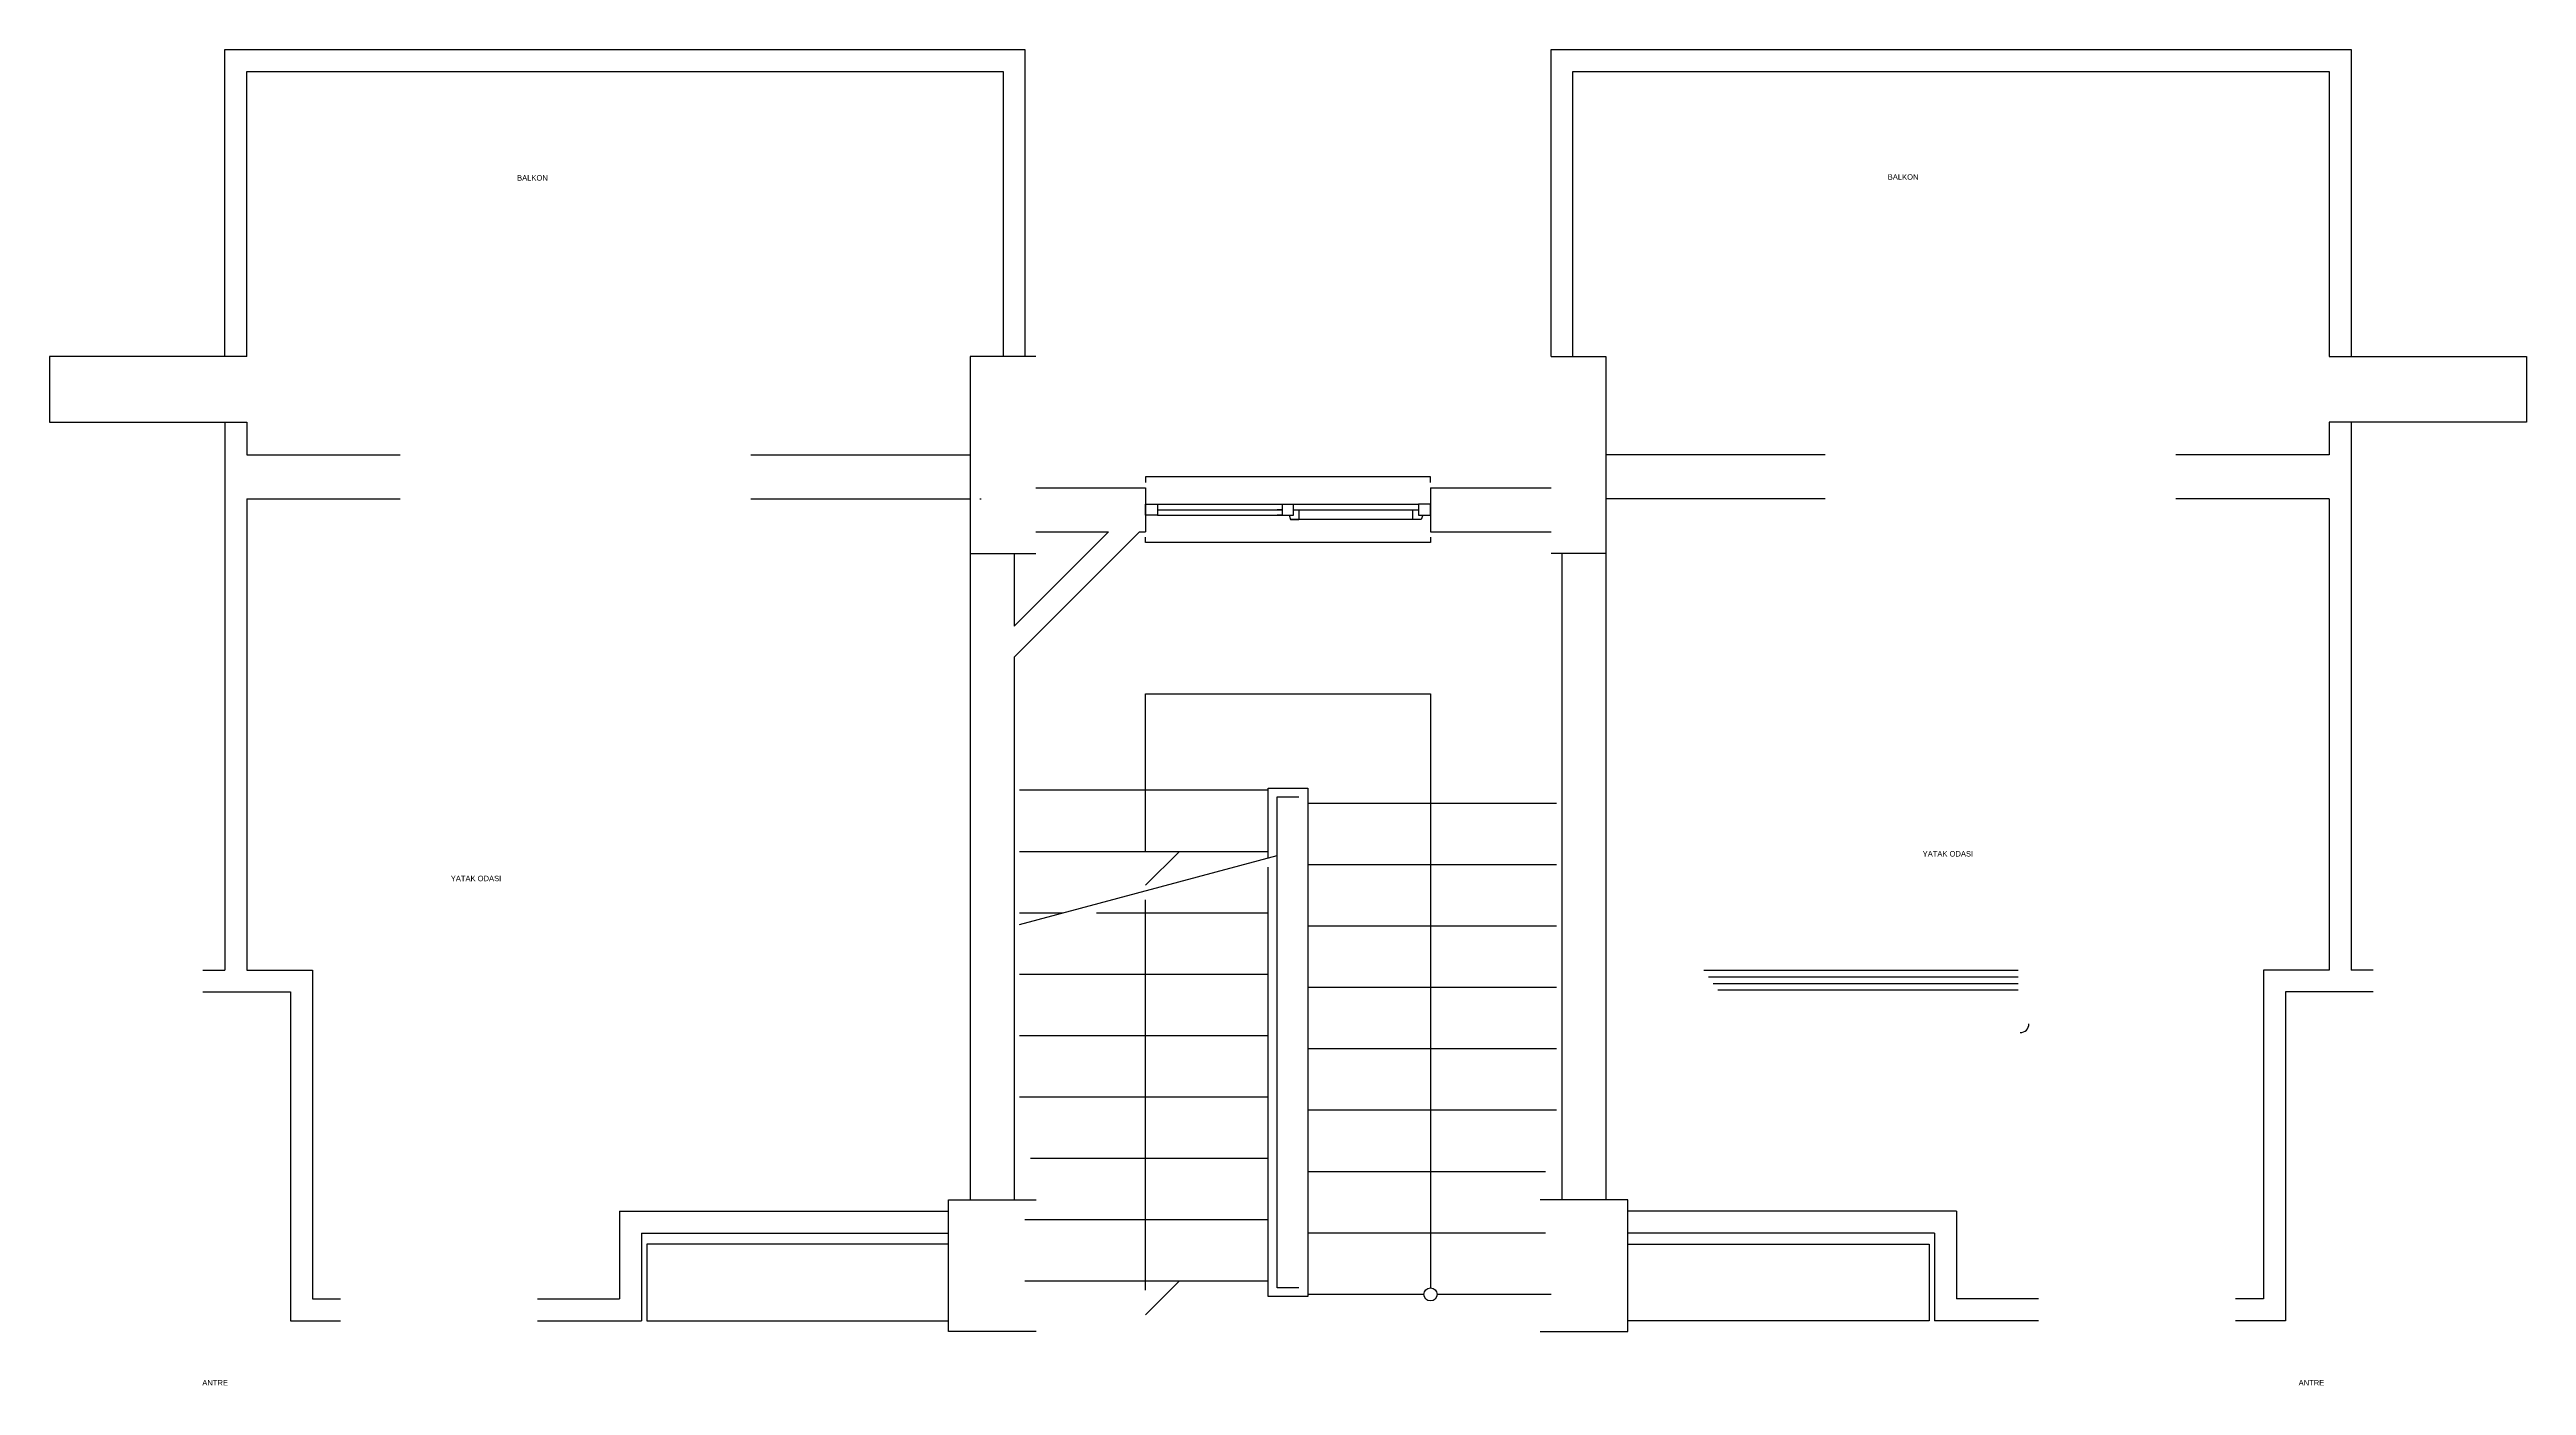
# Model space of a CAD drawing. Header units: metres. Extents: x 26 to 3156, y 26 to 1426.
# Drawn here: x 1026 to 2156, y 816 to 1426 of the extents above; entities that cross this region are included whole.
import ezdxf

# ---------------------------------------------------------------- set-up
doc = ezdxf.new("R2010")
doc.units = ezdxf.units.M

msp = doc.modelspace()

# ---------------------------------------------------------------- linework, layer by layer
for p, q in [((1105.685721, 1256.040648), (1105.685721, 1006.040648)), ((1115.685721, 1256.040648), (1115.685721, 1241.040648)), ((2065.685721, 1256.040648), (2065.685721, 1241.040648)), ((2075.685721, 1256.040648), (2075.685721, 1006.040648)), ((2075.685721, 1256.040648), (2075.685721, 1006.040648)), ((1115.685721, 1241.040648), (1185.685721, 1241.040648)), ((1345.685721, 1241.040648), (1445.685721, 1241.040648)), ((1835.685721, 1241.040648), (1735.685721, 1241.040648)), ((2065.685721, 1241.040648), (1995.685721, 1241.040648)), ((1115.685721, 1221.040648), (1115.685721, 1006.040648)), ((1115.685721, 1221.040648), (1185.685721, 1221.040648)), ((1345.685721, 1221.040648), (1445.685721, 1221.040648)), ((1450.15814, 1221.040648), (1450.685721, 1221.040648)), ((1475.685605, 1226.040648), (1525.685721, 1226.040648)), ((1525.685721, 1226.040648), (1525.685721, 1206.040648)), ((1655.685721, 1226.040648), (1710.685721, 1226.040648)), ((1655.685721, 1226.040648), (1655.685721, 1206.040648)), ((1835.685721, 1221.040648), (1735.685721, 1221.040648)), ((2065.685721, 1221.040648), (1995.685721, 1221.040648)), ((2065.685721, 1221.040648), (2065.685721, 1006.040648)), ((1588.185721, 1216.040648), (1585.685721, 1216.040648)), ((1588.185721, 1213.540648), (1585.685721, 1213.540648)), ((1588.185721, 1218.540648), (1593.185721, 1218.540648)), ((1588.185721, 1213.540648), (1588.185721, 1218.540648)), ((1588.185721, 1213.540648), (1593.185721, 1213.540648)), ((1591.211839, 1213.540648), (1591.882243, 1211.540648)), ((1591.882243, 1211.540648), (1595.685721, 1211.540648)), ((1593.185721, 1213.540648), (1593.185721, 1218.540648)), ((1593.185721, 1216.040648), (1595.685721, 1216.040648)), ((1595.685721, 1216.040648), (1595.685721, 1211.540648)), ((1465.685721, 1162.922825), (1508.803545, 1206.040648)), ((1465.685721, 1148.780689), (1522.94568, 1206.040648)), ((1475.685605, 1206.040648), (1508.803545, 1206.040648)), ((1522.94568, 1206.040648), (1525.685721, 1206.040648)), ((1655.685721, 1206.040648), (1710.685721, 1206.040648)), ((1445.685721, 1196.040648), (1445.685721, 901.140743)), ((1465.685721, 1196.040648), (1465.685721, 1162.922825)), ((1715.685721, 1196.040648), (1715.685721, 901.140743)), ((1735.685721, 1196.040648), (1735.685721, 901.140743)), ((1465.685721, 1148.780689), (1465.685721, 901.140743)), ((1581.685721, 1088.040648), (1468.185721, 1088.040648)), ((1713.185721, 1082.040648), (1599.685721, 1082.040648)), ((1581.685721, 1060.040648), (1468.185721, 1060.040648)), ((1468.185721, 1026.752397), (1585.685721, 1058.236427)), ((1713.185721, 1054.040648), (1599.685721, 1054.040648)), ((1487.921745, 1032.040648), (1468.185721, 1032.040648)), ((1581.685721, 1032.040648), (1503.376558, 1032.040648)), ((1713.185721, 1026.040648), (1599.685721, 1026.040648)), ((1095.685721, 1006.040648), (1105.685721, 1006.040648)), ((1115.685721, 1006.040648), (1145.685721, 1006.040648)), ((1145.685721, 1006.040648), (1145.685721, 856.040648)), ((1923.743776, 1005.761711), (1780.433001, 1005.761711)), ((2065.685721, 1006.040648), (2035.685721, 1006.040648)), ((2035.685721, 1006.040648), (2035.685721, 856.040648)), ((2085.685721, 1006.040648), (2075.685721, 1006.040648)), ((2085.685721, 1006.040648), (2075.685721, 1006.040648)), ((1095.685721, 996.040648), (1135.685721, 996.040648)), ((1135.685721, 996.040648), (1135.685721, 846.040648)), ((1581.685721, 1004.040648), (1468.185721, 1004.040648)), ((1713.185721, 998.040648), (1599.685721, 998.040648)), ((1923.743776, 1002.789244), (1782.531212, 1002.789244)), ((1923.743776, 999.816777), (1784.629424, 999.816777)), ((1923.743776, 996.844311), (1786.727636, 996.844311)), ((2085.685721, 996.040648), (2045.685721, 996.040648)), ((2045.685721, 996.040648), (2045.685721, 846.040648)), ((2085.685721, 996.040648), (2075.685721, 996.040648)), ((1581.685721, 976.040648), (1468.185721, 976.040648)), ((1713.185721, 970.040648), (1599.685721, 970.040648)), ((1581.685721, 948.040648), (1468.185721, 948.040648)), ((1713.185721, 942.040648), (1599.685721, 942.040648)), ((1581.685721, 920.040648), (1473.185721, 920.040648)), ((1708.185721, 914.040648), (1599.685721, 914.040648)), ((1285.685721, 896.040648), (1285.685721, 856.040648)), ((1285.685721, 896.040648), (1435.78566, 896.040648)), ((1895.685721, 896.040648), (1745.785841, 896.040648)), ((1895.685721, 896.040648), (1895.685721, 856.040648)), ((1295.685721, 886.040648), (1295.685721, 846.040648)), ((1295.685721, 886.040648), (1435.78566, 886.040648)), ((1581.685721, 892.040648), (1470.685721, 892.040648)), ((1708.185721, 886.040648), (1599.685721, 886.040648)), ((1885.685721, 886.040648), (1745.785841, 886.040648)), ((1885.685721, 886.040648), (1885.685721, 846.040648)), ((1435.78566, 881.040648), (1298.185721, 881.040648)), ((1298.185721, 881.040648), (1298.185721, 846.040648)), ((1745.785841, 881.040648), (1883.185721, 881.040648)), ((1883.185721, 881.040648), (1883.185721, 846.040648)), ((1581.685721, 864.040648), (1470.685721, 864.040648)), ((1145.685721, 856.040648), (1158.357131, 856.040648)), ((1248.357131, 856.040648), (1285.685721, 856.040648)), ((1652.685721, 858.040648), (1599.685721, 858.040648)), ((1710.685721, 858.040648), (1658.685721, 858.040648)), ((1933.014311, 856.040648), (1895.685721, 856.040648)), ((2035.685721, 856.040648), (2023.014311, 856.040648)), ((1135.685721, 846.040648), (1158.357131, 846.040648)), ((1248.357131, 846.040648), (1295.685721, 846.040648)), ((1298.185721, 846.040648), (1435.78566, 846.040648)), ((1883.185721, 846.040648), (1745.785841, 846.040648)), ((1933.014311, 846.040648), (1885.685721, 846.040648)), ((2045.685721, 846.040648), (2023.014311, 846.040648))]:
    msp.add_line(p, q)
for points in [[(1105.685721, 1286.040648), (1105.685721, 1426.040648), (1470.685721, 1426.040648), (1470.685721, 1286.040648)], [(1710.685721, 1286.040648), (1710.685721, 1426.040648), (2075.685721, 1426.040648), (2075.685721, 1286.040648)], [(1115.685721, 1286.040648), (1115.685721, 1416.040648), (1460.685721, 1416.040648), (1460.685721, 1286.040648)], [(1720.685721, 1286.040648), (1720.685721, 1416.040648), (2065.685721, 1416.040648), (2065.685721, 1286.040648)], [(1115.685721, 1286.040648), (1025.685721, 1286.040648), (1025.685721, 1256.040648), (1115.685721, 1256.040648)], [(1475.685605, 1286.040648), (1445.685721, 1286.040648), (1445.685721, 1196.040648), (1475.685605, 1196.040648)], [(1475.685605, 1286.040648), (1445.685721, 1286.040648), (1445.685721, 1196.040648), (1475.685605, 1196.040648)], [(1710.685721, 1286.040648), (1735.685721, 1286.040648), (1735.685721, 1196.040648), (1710.685721, 1196.040648)], [(1710.685721, 1286.040648), (1735.685721, 1286.040648), (1735.685721, 1196.040648), (1710.685721, 1196.040648)], [(2065.685721, 1286.040648), (2155.685721, 1286.040648), (2155.685721, 1256.040648), (2065.685721, 1256.040648)], [(1655.685721, 1228.540648), (1655.685721, 1231.040648), (1525.685721, 1231.040648), (1525.685721, 1228.540648)], [(1525.685721, 1213.540648), (1525.685721, 1218.540648), (1531.185721, 1218.540648), (1531.185721, 1213.540648), (1525.685721, 1213.540648)], [(1531.185721, 1218.540648), (1650.185721, 1218.540648)], [(1531.185721, 1216.040648), (1588.185721, 1216.040648)], [(1531.185721, 1213.540648), (1588.185721, 1213.540648)], [(1647.685721, 1211.540648), (1591.882243, 1211.540648)], [(1593.185721, 1216.040648), (1647.685721, 1216.040648)], [(1652.159603, 1213.540648), (1651.489199, 1211.540648), (1647.685721, 1211.540648), (1647.685721, 1216.040648), (1650.185721, 1216.040648)], [(1655.685721, 1213.540648), (1655.685721, 1218.540648), (1650.185721, 1218.540648), (1650.185721, 1213.540648), (1655.685721, 1213.540648)], [(1655.685721, 1203.540648), (1655.685721, 1201.040648), (1525.685721, 1201.040648), (1525.685721, 1203.540648)], [(1525.685721, 1060.040648), (1525.685721, 1132.040648), (1655.685721, 1132.040648), (1655.685721, 861.040648)], [(1581.685721, 1057.040648), (1581.685721, 1089.040648), (1599.685721, 1089.040648), (1599.685721, 857.040648), (1581.685721, 857.040648), (1581.685721, 1053.023525)], [(1595.685721, 861.040648), (1585.685721, 861.040648), (1585.685721, 1085.040648), (1595.685721, 1085.040648)], [(1595.685721, 861.040648), (1585.685721, 861.040648), (1585.685721, 1085.040648), (1595.685721, 1085.040648)], [(1525.685721, 1044.740648), (1540.985721, 1060.040648), (1510.385721, 1060.040648)], [(1525.685721, 860.040648), (1525.685721, 1038.01837)], [(1475.785741, 841.140771), (1435.78566, 841.140771), (1435.78566, 901.140743), (1475.785741, 901.140743)], [(1475.785741, 841.140771), (1435.78566, 841.140771), (1435.78566, 901.140743), (1475.785741, 901.140743)], [(1705.78576, 841.140771), (1745.785841, 841.140771), (1745.785841, 901.140743), (1705.78576, 901.140743)], [(1705.78576, 841.140771), (1745.785841, 841.140771), (1745.785841, 901.140743), (1705.78576, 901.140743)], [(1525.685721, 848.740648), (1540.985721, 864.040648), (1510.385721, 864.040648)]]:
    msp.add_lwpolyline(points)
msp.add_circle((1655.685721, 858.040648), 3)
msp.add_arc((1924.734598, 981.486566), 3.963289, 270, 0)

# ---------------------------------------------------------------- texts
for s, p in [('BALKON', (1238.989421, 1366.244956)), ('BALKON', (1864.308486, 1366.644783)), ('YATAK ODASI', (1880.221511, 1057.834024)), ('YATAK ODASI', (1208.730999, 1046.580559)), ('ANTRE', (1095.383418, 816.496667)), ('ANTRE', (2051.736301, 816.496667))]:
    msp.add_text(s, height=2.5).set_placement(p)

doc.saveas('drawing.dxf')
